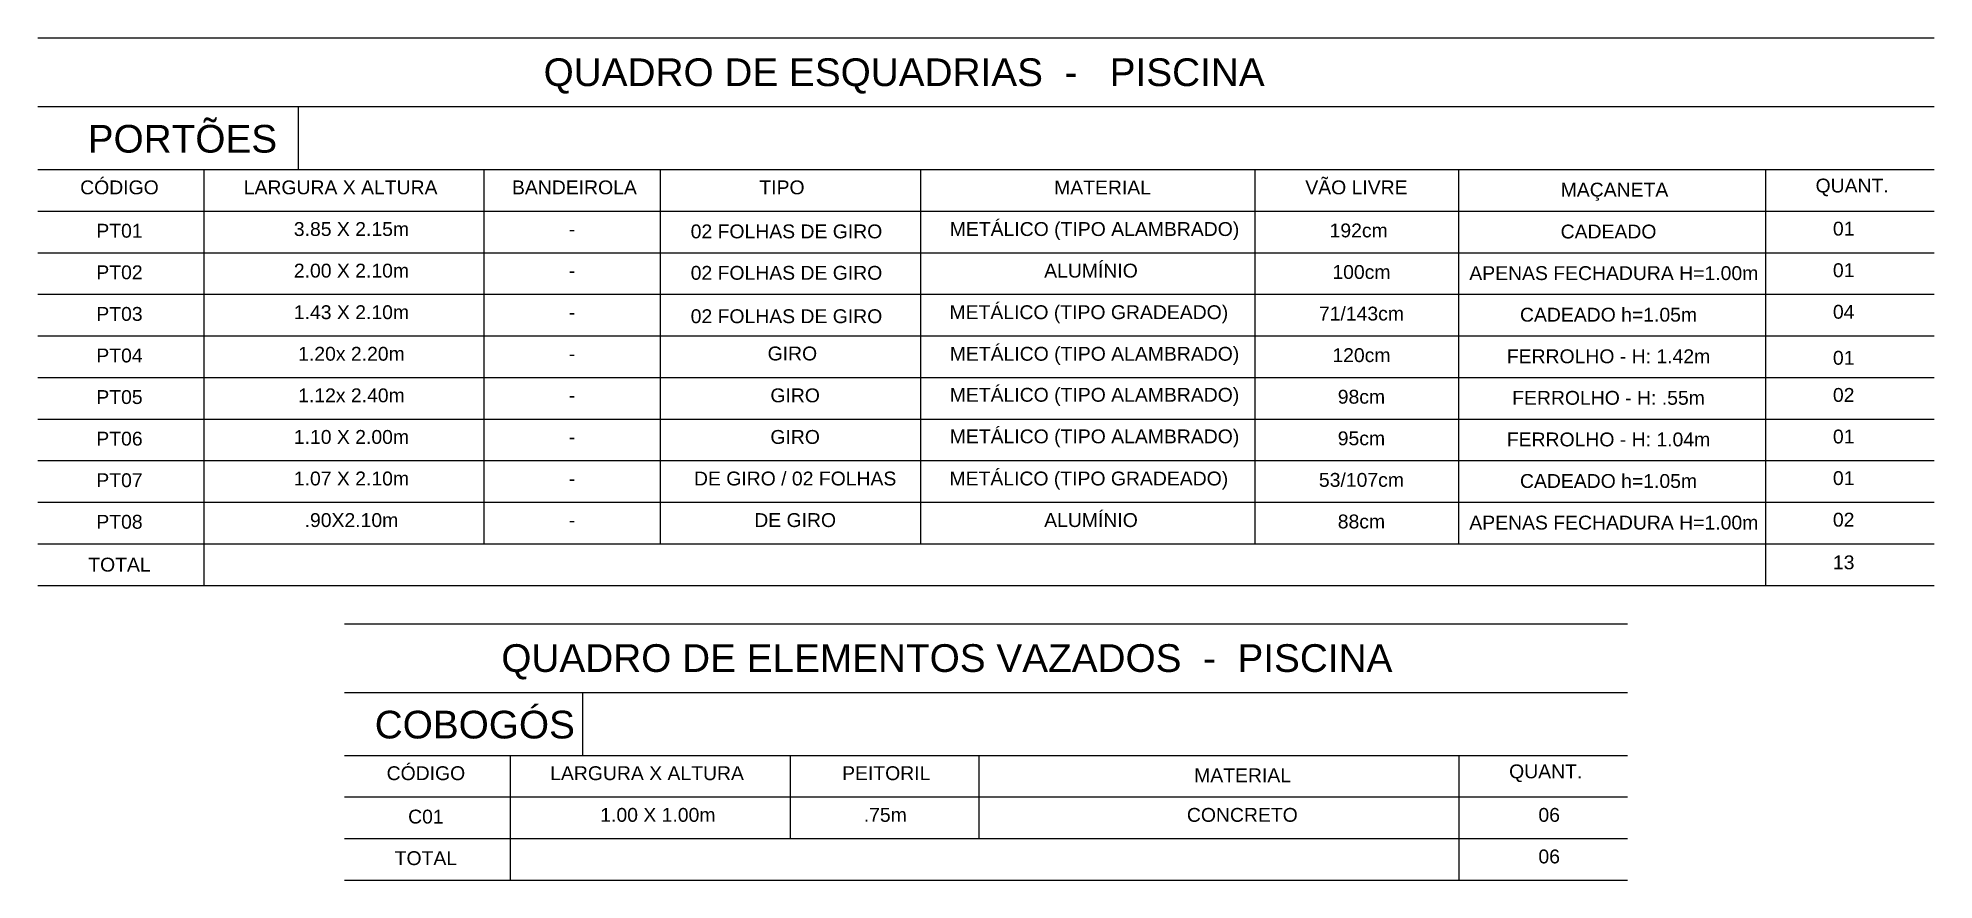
# Model space of a CAD drawing. Header units: metres. Extents: x 2458 to 3695, y 243 to 513.
# Drawn here: x 2596.85 to 2610.52, y 325.7 to 331.77 of the extents above; entities that cross this region are included whole.
import ezdxf
from ezdxf.enums import TextEntityAlignment as Align

# ---------------------------------------------------------------- set-up
doc = ezdxf.new("R2010")
doc.units = ezdxf.units.M
doc.header["$LTSCALE"] = 5
doc.header["$MEASUREMENT"] = 0
for name, color, linetype in [('PENA 0.15', 7, 'Continuous'), ('PENA 01', 1, 'Continuous'), ('PENA 02', 2, 'Continuous')]:
    doc.layers.add(name, color=color, linetype=linetype)
doc.styles.add('Luana', font='arial.ttf')

msp = doc.modelspace()

# ---------------------------------------------------------------- texts
at = {"layer": 'PENA 01', "style": 'Luana'}
for s, p in [('3.85 X 2.15m', (2599.11, 330.343)), ('-', (2600.701, 330.343)), (' 02 FOLHAS DE GIRO', (2602.228, 330.326)), ('192cm', (2606.374, 330.333)), ('CADEADO', (2608.176, 330.325)), ('01', (2609.872, 330.346)), ('2.00 X 2.10m', (2599.11, 330.043)), (' 02 FOLHAS DE GIRO', (2602.228, 330.027)), ('100cm', (2606.394, 330.033)), ('APENAS FECHADURA H=1.00m', (2608.214, 330.025)), ('01', (2609.872, 330.046)), ('-', (2600.701, 330.043)), ('1.43 X 2.10m', (2599.11, 329.743)), ('04', (2609.872, 329.746)), ('-', (2600.701, 329.743)), (' 02 FOLHAS DE GIRO', (2602.228, 329.714)), ('71/143cm', (2606.394, 329.733)), ('CADEADO h=1.05m', (2608.176, 329.725)), ('1.20x 2.20m', (2599.11, 329.443)), ('-', (2600.701, 329.443)), ('GIRO', (2602.29, 329.445)), ('120cm', (2606.394, 329.433)), ('FERROLHO - H: 1.42m', (2608.176, 329.425)), ('01', (2609.872, 329.414)), ('1.12x 2.40m', (2599.11, 329.143)), ('-', (2600.701, 329.143)), ('GIRO', (2602.31, 329.143)), ('98cm', (2606.394, 329.133)), ('FERROLHO - H: .55m', (2608.176, 329.125)), ('02', (2609.872, 329.146)), ('1.10 X 2.00m', (2599.11, 328.843)), ('-', (2600.701, 328.843)), ('GIRO', (2602.31, 328.843)), ('95cm', (2606.394, 328.833)), ('FERROLHO - H: 1.04m', (2608.176, 328.825)), ('01', (2609.872, 328.846)), ('1.07 X 2.10m', (2599.11, 328.543)), ('DE GIRO / 02 FOLHAS', (2602.31, 328.543)), ('53/107cm', (2606.394, 328.533)), ('CADEADO h=1.05m', (2608.176, 328.525)), ('01', (2609.872, 328.546)), ('-', (2600.701, 328.543)), ('.90X2.10m', (2599.11, 328.243)), ('DE GIRO', (2602.31, 328.243)), ('88cm', (2606.394, 328.233)), ('02', (2609.872, 328.246)), ('-', (2600.701, 328.243)), ('APENAS FECHADURA H=1.00m', (2608.214, 328.225)), ('1.00 X 1.00m', (2601.32, 326.116)), ('.75m', (2602.96, 326.116)), ('CONCRETO', (2605.535, 326.116)), ('06', (2607.748, 326.116))]:
    msp.add_text(s, height=0.1, dxfattribs=at).set_placement(p, align=Align.CENTER)
for s, p in [('METÁLICO (TIPO ALAMBRADO)', (2603.425, 330.343)), ('ALUMÍNIO', (2604.106, 330.043)), ('METÁLICO (TIPO GRADEADO)', (2603.423, 329.743)), ('METÁLICO (TIPO ALAMBRADO)', (2603.425, 329.443)), ('METÁLICO (TIPO ALAMBRADO)', (2603.425, 329.147)), ('METÁLICO (TIPO ALAMBRADO)', (2603.425, 328.847)), ('METÁLICO (TIPO GRADEADO)', (2603.423, 328.543)), ('ALUMÍNIO', (2604.106, 328.243))]:
    msp.add_text(s, height=0.1, dxfattribs=at).set_placement(p)
at = {"layer": 'PENA 02', "ltscale": 0.05, "style": 'Luana'}
msp.add_text('13', height=0.1, dxfattribs=at).set_placement((2609.872, 327.938), align=Align.CENTER)
at = {"layer": 'PENA 02', "style": 'Luana'}
msp.add_text('06', height=0.1, dxfattribs=at).set_placement((2607.748, 325.816), align=Align.CENTER)
at = {"layer": 'PENA 02', "ltscale": 0.05, "style": 'Luana'}
for s, insert, char_height, width, attachment_point in [('QUADRO DE ESQUADRIAS  -   PISCINA', (2600.496, 331.497), 0.2, 8.16528, 4), ('PORTÕES', (2597.208, 331.043), 0.2, 3.51166, 4), ('CÓDIGO', (2597.437, 330.693), 0.1, 1.934, 5), ('LARGURA X ALTURA', (2599.032, 330.693), 0.1, 1.934, 5), ('BANDEIROLA', (2600.718, 330.693), 0.1, 1.934, 5), ('TIPO', (2602.215, 330.693), 0.1, 1.934, 5), ('MATERIAL', (2604.527, 330.693), 0.1, 1.934, 5), ('VÃO LIVRE', (2606.358, 330.693), 0.1, 1.934, 5), ('MAÇANETA', (2608.219, 330.662), 0.1, 1.934, 5), ('QUANT.', (2609.933, 330.693), 0.1, 1.934, 5), ('PT01', (2597.437, 330.38), 0.1, 1.934, 5), ('PT02', (2597.437, 330.08), 0.1, 1.934, 5), ('PT03', (2597.437, 329.78), 0.1, 1.934, 5), ('PT04', (2597.437, 329.48), 0.1, 1.934, 5), ('PT05', (2597.437, 329.18), 0.1, 1.934, 5), ('PT06', (2597.437, 328.88), 0.1, 1.934, 5), ('PT07', (2597.437, 328.58), 0.1, 1.934, 5), ('PT08', (2597.437, 328.28), 0.1, 1.934, 5), ('TOTAL', (2597.437, 327.971), 0.1, 1.934, 5), ('QUADRO DE ELEMENTOS VAZADOS  -  PISCINA', (2600.191, 327.27), 0.2, 9.54432, 4), ('COBOGÓS', (2599.278, 326.816), 0.2, 3.51166, 4), ('CÓDIGO', (2599.647, 326.466), 0.1, 1.934, 5), ('LARGURA X ALTURA', (2601.242, 326.466), 0.1, 1.934, 5), ('PEITORIL', (2602.967, 326.466), 0.1, 1.934, 5), ('MATERIAL', (2605.537, 326.452), 0.1, 1.934, 5), ('QUANT.', (2607.723, 326.466), 0.1, 1.934, 5), ('C01', (2599.647, 326.153), 0.1, 1.934, 5), ('TOTAL', (2599.647, 325.853), 0.1, 1.934, 5)]:
    msp.add_mtext(s, dxfattribs=dict(at, insert=insert, char_height=char_height, width=width, attachment_point=attachment_point))

# ---------------------------------------------------------------- linework, layer by layer
at = {"layer": 'PENA 0.15', "ltscale": 0.01}
for p, q in [((2596.849, 331.277), (2610.524, 331.277)), ((2596.849, 331.277), (2610.524, 331.277)), ((2598.728, 330.822), (2598.728, 331.277)), ((2596.849, 330.822), (2610.524, 330.822)), ((2600.065, 330.822), (2600.065, 328.122)), ((2601.336, 330.822), (2601.336, 328.122)), ((2603.214, 330.822), (2603.214, 328.122)), ((2605.625, 330.822), (2605.625, 328.122)), ((2607.094, 330.822), (2607.094, 328.122)), ((2609.307, 330.822), (2609.307, 327.822)), ((2596.849, 330.522), (2610.524, 330.522)), ((2596.849, 330.222), (2610.524, 330.222)), ((2596.849, 329.922), (2610.524, 329.922)), ((2596.849, 329.922), (2610.524, 329.922)), ((2596.849, 329.622), (2610.524, 329.622)), ((2596.849, 329.322), (2610.524, 329.322)), ((2596.849, 329.022), (2610.524, 329.022)), ((2596.849, 328.722), (2610.524, 328.722)), ((2596.849, 328.422), (2610.524, 328.422)), ((2596.849, 328.122), (2610.524, 328.122)), ((2596.849, 328.122), (2610.524, 328.122)), ((2596.849, 328.122), (2610.524, 328.122)), ((2596.849, 328.122), (2610.524, 328.122)), ((2596.849, 328.122), (2610.524, 328.122)), ((2596.849, 328.122), (2610.524, 328.122)), ((2596.849, 328.122), (2610.524, 328.122)), ((2596.849, 328.122), (2610.524, 328.122)), ((2596.849, 327.822), (2610.524, 327.822)), ((2599.059, 327.05), (2608.314, 327.05)), ((2599.059, 326.595), (2608.314, 326.595)), ((2602.274, 326.595), (2602.274, 325.995)), ((2603.635, 326.595), (2603.635, 325.995)), ((2603.635, 326.595), (2603.635, 325.995)), ((2607.097, 326.595), (2607.097, 325.695)), ((2599.059, 326.295), (2608.314, 326.295)), ((2599.059, 325.995), (2608.314, 325.995)), ((2599.059, 325.995), (2608.314, 325.995)), ((2599.059, 325.995), (2608.314, 325.995)), ((2599.059, 325.995), (2608.314, 325.995)), ((2599.059, 325.695), (2608.314, 325.695)), ((2599.059, 325.695), (2608.314, 325.695)), ((2599.059, 325.695), (2608.314, 325.695))]:
    msp.add_line(p, q, dxfattribs=at)
at = {"layer": 'PENA 0.15'}
for p, q in [((2598.045, 330.822), (2598.045, 327.822)), ((2600.779, 326.595), (2600.779, 327.05)), ((2600.255, 326.595), (2600.255, 325.695))]:
    msp.add_line(p, q, dxfattribs=at)
at = {"layer": 'PENA 02'}
for p, q in [((2596.849, 331.772), (2610.524, 331.772)), ((2599.059, 327.545), (2608.314, 327.545))]:
    msp.add_line(p, q, dxfattribs=at)

msp.set_redraw_order([(e.dxf.handle, doc.entitydb.next_handle()) for e in msp.query("TEXT MTEXT ATTDEF DIMENSION ARC_DIMENSION")])  # texts and dimensions are drawn at this point

doc.saveas('drawing.dxf')
